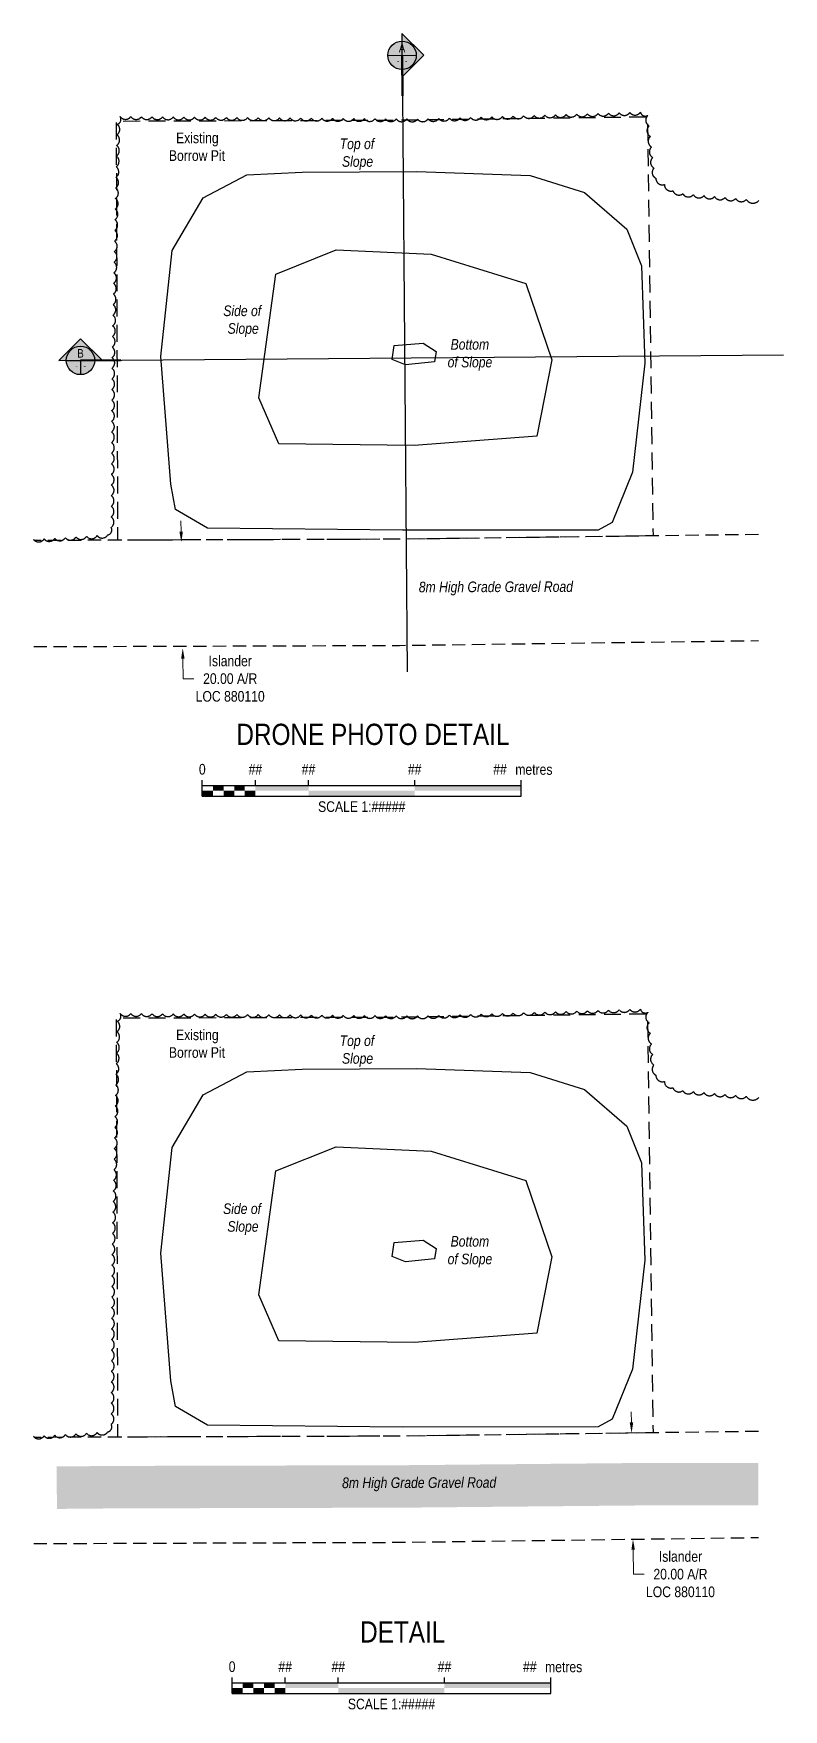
# Model space of a CAD drawing. Extents: x 568794 to 572742, y 6215751 to 6219176.
# Drawn here: x 570961 to 571667, y 6215751 to 6217330 of the extents above; entities that cross this region are included whole.
import ezdxf
from ezdxf.enums import TextEntityAlignment as Align

# ---------------------------------------------------------------- set-up
doc = ezdxf.new("R2010")
doc.units = 0
doc.header["$LTSCALE"] = 5
for name, pattern in [('0', [1, 1, 0]), ('foc-ACCESSROAD', [3.75, 2.5, -1.25]), ('HIDDEN2', [4.7625, 3.175, -1.5875])]:
    doc.linetypes.add(name, pattern=pattern)
for name, color, linetype in [('AS-ROADS', 254, 'Continuous'), ('C-AR', 13, 'foc-ACCESSROAD'), ('DETAIL-T', 7, 'Continuous'), ('M-DETAILS', 250, 'Continuous'), ('T-BUSH', 110, '0'), ('T-EXISTING TFA', 220, 'HIDDEN2'), ('T-SLOPE', 48, 'Continuous')]:
    doc.layers.add(name, color=color, linetype=linetype)
for name, color, linetype, lineweight in [('C-AR-T', 13, 'Continuous', 9), ('C-WS-T', 13, 'Continuous', 9), ('T-TEXT', 48, 'Continuous', 18)]:
    doc.layers.add(name, color=color, linetype=linetype, lineweight=lineweight)
doc.styles.add('80', font='ARIALN.TTF', dxfattribs={"height": 10})
doc.styles.add('80CG', font='ARIALN.TTF', dxfattribs={"height": 10})
doc.styles.add('80L', font='ARIALN.TTF', dxfattribs={"height": 10})
doc.styles.add('SIMPLEX', font='ARIALN.TTF')
doc.dimstyles.new('Compass 5 000', dxfattribs={"dimscale": 5, "dimtxt": 9, "dimasz": 2, "dimexe": 0.2, "dimexo": 0.0625, "dimgap": 0.5, "dimtad": 0, "dimtih": 1, "dimtoh": 1, "dimzin": 0, "dimdsep": 46, "dimtxsty": '80CG', "dimcen": 0.1, "dimse1": 1, "dimse2": 1, "dimclrd": 256, "dimclrt": 256, "dimaunit": 1, "dimadec": 4, "dimazin": 0, "dimtfac": 0.06, "dimtofl": 0, "dimtmove": 0, "dimatfit": 1, "dimfxl": 0.2, "dimtolj": 1, "dimtzin": 0, "dimlwd": -1, "dimarcsym": 0})

msp = doc.modelspace()

# ---------------------------------------------------------------- texts
at = {"layer": 'C-WS-T', "char_height": 9.99544, "attachment_point": 1, "style": '80L'}
for insert in [(571087.743, 6217236.471), (571087.743, 6216391.667)]:
    msp.add_mtext_dynamic_manual_height_columns('\\pi7.21928;Existing \\P\\pi0.4727;Borrow Pit', width=52.83851, gutter_width=49.977, heights=[0], dxfattribs=dict(at, insert=insert))
at = {"layer": 'DETAIL-T', "color": 3, "attachment_point": 5, "style": '80CG'}
for s, insert, char_height, width in [('DRONE PHOTO DETAIL', (571280.243, 6216669.524), 19.99108, 256.36118), ('DETAIL', (571308.268, 6215824.258), 19.9911, 79.50968)]:
    msp.add_mtext(s, dxfattribs=dict(at, insert=insert, char_height=char_height, width=width))
at = {"layer": 'T-TEXT', "char_height": 9.99544, "attachment_point": 1, "style": '80L'}
for s, width, insert in [('\\pi0.76248;{\\fArial Narrow|b0|i1|c0|p34;Top of \\P\\pi2.93406;Slope}', 34.05445, (571248.201, 6217230.91)), ('\\pi0.45566;{\\fArial Narrow|b0|i1|c0|p34;Side of \\P\\pi4.52611;Slope}', 37.23854, (571138.956, 6217073.624)), ('\\pi3.12156;{\\fArial Narrow|b0|i1|c0|p34;Bottom \\P\\pi0.32952;of Slope}', 41.83398, (571350.232, 6217041.987)), ('\\pi0.76248;{\\fArial Narrow|b0|i1|c0|p34;Top of \\P\\pi2.93406;Slope}', 34.05445, (571248.201, 6216386.107)), ('\\pi0.45566;{\\fArial Narrow|b0|i1|c0|p34;Side of \\P\\pi4.52611;Slope}', 37.23854, (571138.783, 6216227.869)), ('\\pi3.12156;{\\fArial Narrow|b0|i1|c0|p34;Bottom \\P\\pi0.32952;of Slope}', 41.83398, (571350.232, 6216197.184))]:
    msp.add_mtext_dynamic_manual_height_columns(s, width=width, gutter_width=49.977, heights=[0], dxfattribs=dict(at, insert=insert))
at = {"layer": 'T-TEXT', "char_height": 9.99544, "attachment_point": 1, "rotation": 0.144943, "style": '80L'}
for insert in [(571322.934, 6216813.473), (571250.73, 6215969.7)]:
    msp.add_mtext_dynamic_manual_height_columns('\\pi0.47611;{\\fArial Narrow|b0|i1|c0|p34;8m High Grade Gravel Road}', width=145.7702, gutter_width=49.977, heights=[0], dxfattribs=dict(at, insert=insert))

# ---------------------------------------------------------------- blocks, each defined once
blk = doc.blocks.new('*D424')
at = {"layer": 'C-AR-T', "transparency": 16777216}
for p, q in [((571523.6, 6216021.5), (571523.4, 6216031.5)), ((571525.2, 6215901.6), (571525.5, 6215878.6)), ((571525.5, 6215878.6), (571535.5, 6215878.6))]:
    blk.add_line(p, q, dxfattribs=at)
for points in [[(571525.2, 6216021.6), (571521.9, 6216021.5), (571523.7, 6216011.5)], [(571526.8, 6215901.6), (571523.5, 6215901.6), (571525, 6215911.6)]]:
    blk.add_solid(points, dxfattribs=at)
at = {"layer": 'C-AR-T', "transparency": 16777216, "insert": (571569.7, 6215878.6), "char_height": 10, "attachment_point": 5, "style": '80CG'}
blk.add_mtext('\\A1;Islander\\P20.00 A/R\\PLOC 880110', dxfattribs=at)
blk = doc.blocks.new('*D428')
at = {"layer": 'C-AR-T', "transparency": 16777216}
for p, q in [((571099.8, 6216860.7), (571099.6, 6216870.7)), ((571101.4, 6216740.8), (571101.6, 6216722.1)), ((571101.6, 6216722.1), (571111.6, 6216722.1))]:
    blk.add_line(p, q, dxfattribs=at)
for points in [[(571101.4, 6216860.7), (571098.1, 6216860.7), (571099.9, 6216850.7)], [(571103, 6216740.8), (571099.7, 6216740.8), (571101.2, 6216750.8)]]:
    blk.add_solid(points, dxfattribs=at)
at = {"layer": 'C-AR-T', "transparency": 16777216, "insert": (571145.9, 6216722.1), "char_height": 10, "attachment_point": 5, "style": '80CG'}
blk.add_mtext('\\A1;Islander\\P20.00 A/R\\PLOC 880110', dxfattribs=at)
blk = doc.blocks.new('*U315')
at = {"color": 0}
for p, q in [((-150, 0), (-150, 15)), ((-150, 10), (150.2, 10)), ((-150, 0), (150.2, 0)), ((-100, 10), (-100, 15)), ((-50, 10), (-50, 15)), ((50, 10), (50, 15)), ((150.2, 0), (150.2, 15))]:
    blk.add_line(p, q, dxfattribs=at)
for points in [[(-150, 5), (-140, 5), (-150, 0), (-140, 0)], [(-140, 10), (-130, 10), (-140, 5), (-130, 5)], [(-130, 5), (-120, 5), (-130, 0), (-120, 0)], [(-120, 10), (-110, 10), (-120, 5), (-110, 5)], [(-110, 5), (-100, 5), (-110, 0), (-100, 0)], [(-100, 10), (-50, 10), (-100, 5), (-50, 5)], [(-50, 5), (50, 5), (-50, 0), (50, 0)], [(50, 10), (150.2, 10), (50, 5), (150.2, 5)]]:
    blk.add_solid(points, dxfattribs=at)
at = {"color": 0, "style": '80'}
blk.add_text('metres', height=10, dxfattribs=at).set_placement((162.2, 20), align=Align.CENTER)
at = {"color": 0, "char_height": 10, "style": '80'}
for s, insert, attachment_point in [('0', (-150, 30.2), 2), ('##', (-100, 30.2), 2), ('##', (-50, 30.2), 2), ('##', (50, 30.2), 2), ('##', (136.7, 30.2), 3), ('SCALE 1:#####', (0.1, -5), 2)]:
    blk.add_mtext(s, dxfattribs=dict(at, insert=insert, attachment_point=attachment_point))
blk = doc.blocks.new('M-MATCH-DIR')
at = {"layer": 'M-DETAILS'}
h = blk.add_hatch(color=256, dxfattribs=at)
h.dxf.hatch_style = 1
h.paths.add_polyline_path([(-8.16, 0), (8.16, 0), (0, 8.16)])
at = {"layer": 'M-DETAILS', "flags": 128}
blk.add_lwpolyline([(-8.16, 0), (8.16, 0), (0, 8.16), (-8.16, 0)], dxfattribs=at)
at = {"layer": 'M-DETAILS', "lineweight": 50, "flags": 128}
blk.add_lwpolyline([(0, 0), (15.22, 0)], dxfattribs=at)
blk = doc.blocks.new('M-MATCH')
at = {"layer": 'M-DETAILS', "true_color": 0xffffff}
h = blk.add_hatch(color=7, dxfattribs=at)
h.dxf.hatch_style = 1
edge = h.paths.add_edge_path()
edge.add_arc((0, 0), 5.36, 0, 360)
at = {"layer": 'M-DETAILS', "flags": 128}
for points in [[(-5.36, 0), (5.36, 0)], [(0, 0), (0, -5.36)]]:
    blk.add_lwpolyline(points, dxfattribs=at)
at = {"layer": 'M-DETAILS'}
blk.add_circle((0, 0), 5.36, dxfattribs=at)
at = {"style": 'SIMPLEX'}
blk.add_attdef('A', text='', height=3.2, dxfattribs=at).set_placement((0, 2.68), align=Align.MIDDLE_CENTER)
blk.add_attdef('0', text='', height=2, dxfattribs=at).set_placement((-1.08, -2.18), align=Align.MIDDLE_RIGHT)
blk.add_attdef('0', text='', height=2, dxfattribs=at).set_placement((1.08, -2.18), align=Align.MIDDLE_LEFT)

# ---------------------------------------------------------------- dimensions: what is measured, and where the dimension line sits
at = {"layer": 'C-AR-T'}
for base, p1, p2, picture, middle in [((571101.227, 6216750.78), (571501.295, 6216856.039), (571502.618, 6216756.092), '*D428', (571145.897, 6216722.087)), ((571525.022, 6215911.585), (571501.295, 6216011.235), (571502.618, 6215911.289), '*D424', (571569.749, 6215878.56))]:
    dim = msp.add_linear_dim(base=base, p1=p1, p2=p2, angle=270.7583, text='Islander\\P20.00 A/R\\PLOC 880110', dimstyle='Compass 5 000', dxfattribs=at)
    dim.commit()
    dim.dimension.update_dxf_attribs({"geometry": picture, "text_midpoint": middle, "dimtype": 161})

# ---------------------------------------------------------------- linework, layer by layer
at = {"layer": 'AS-ROADS', "const_width": 39.982, "flags": 128}
msp.add_lwpolyline([(570982.679, 6215960.099), (571038.679, 6215960.609), (571311.434, 6215961.299), (571534.614, 6215963.399), (571643.091, 6215963.385)], dxfattribs=at)
at = {"layer": 'C-AR', "flags": 128}
for points in [[(571643.091, 6216857.916), (571304.567, 6216853.435), (570960.946, 6216852.253)], [(570960.946, 6216752.297), (571305.4, 6216753.482), (571643.091, 6216757.952)], [(571643.091, 6216013.112), (571304.567, 6216008.632), (570960.946, 6216007.449)], [(570960.946, 6215907.493), (571305.4, 6215908.678), (571643.091, 6215913.148)]]:
    msp.add_lwpolyline(points, dxfattribs=at)
at = {"layer": 'M-DETAILS', "flags": 128}
for points in [[(571307.691, 6217309.256), (571312.541, 6216728.53)], [(571005.031, 6217021.857), (571666.623, 6217027.268)]]:
    msp.add_lwpolyline(points, dxfattribs=at)
at = {"layer": 'T-BUSH', "flags": 128}
for points in [[(570960.818, 6216853.303, 0.52056705), (570970.804, 6216853.729, 0.52056705), (570980.784, 6216854.269, 0.52056705), (570990.76, 6216854.906, 0.52056705), (571000.735, 6216855.543, 0.52056705), (571010.71, 6216856.179, 0.52056705), (571020.685, 6216856.816, 0.52056705), (571030.661, 6216857.453, 0.52056705), (571033.809, 6216864.527, 0.52056705), (571033.859, 6216874.522, 0.52056705), (571033.909, 6216884.518, 0.52056705), (571033.959, 6216894.513, 0.52056705), (571034.009, 6216904.509, 0.52056705), (571034.059, 6216914.504, 0.52056705), (571034.109, 6216924.499, 0.52056705), (571034.159, 6216934.495, 0.52056705), (571034.208, 6216944.49, 0.52056705), (571034.258, 6216954.486, 0.52056705), (571034.308, 6216964.481, 0.52056705), (571034.358, 6216974.477, 0.52056705), (571034.408, 6216984.472, 0.52056705), (571034.458, 6216994.467, 0.52056705), (571034.508, 6217004.463, 0.52056705), (571034.558, 6217014.458, 0.52056705), (571034.608, 6217024.454, 0.52056705), (571034.818, 6217034.447, 0.52056705), (571035.04, 6217044.44, 0.52056705), (571035.261, 6217054.433, 0.52056705), (571035.482, 6217064.426, 0.52056705), (571035.704, 6217074.419, 0.52056705), (571035.925, 6217084.412, 0.52056705), (571036.146, 6217094.405, 0.52056705), (571036.367, 6217104.398, 0.52056705), (571036.589, 6217114.392, 0.52056705), (571036.81, 6217124.385, 0.52056705), (571037.031, 6217134.378, 0.52056705), (571037.253, 6217144.371, 0.52056705), (571037.474, 6217154.364, 0.52056705), (571037.695, 6217164.357, 0.52056705), (571037.916, 6217174.35, 0.52056705), (571038.138, 6217184.343, 0.52056705), (571038.359, 6217194.336, 0.52056705), (571038.58, 6217204.329, 0.52056705), (571038.802, 6217214.322, 0.52056705), (571039.023, 6217224.316, 0.52056705), (571039.244, 6217234.309, 0.52056705), (571039.465, 6217244.302, 0.52056705), (571042.326, 6217251.574, 0.52056705), (571052.321, 6217251.489, 0.52056705), (571062.316, 6217251.405, 0.52056705), (571072.312, 6217251.321, 0.52056705), (571082.307, 6217251.236, 0.52056705), (571092.302, 6217251.152, 0.52056705), (571102.297, 6217251.068, 0.52056705), (571112.292, 6217250.983, 0.52056705), (571122.287, 6217250.899, 0.52056705), (571132.283, 6217250.815, 0.52056705), (571142.278, 6217250.731, 0.52056705), (571152.273, 6217250.646, 0.52056705), (571162.268, 6217250.562, 0.52056705), (571172.263, 6217250.478, 0.52056705), (571182.259, 6217250.393, 0.52056705), (571192.254, 6217250.309, 0.52056705), (571202.249, 6217250.225, 0.52056705), (571212.244, 6217250.14, 0.52056705), (571222.239, 6217250.056, 0.52056705), (571232.234, 6217249.972, 0.52056705), (571242.23, 6217249.887, 0.52056705), (571252.225, 6217249.803, 0.52056705), (571262.22, 6217249.719, 0.52056705), (571272.215, 6217249.634, 0.52056705), (571282.21, 6217249.55, 0.52056705), (571292.206, 6217249.466, 0.52056705), (571302.201, 6217249.382, 0.52056705), (571312.196, 6217249.297, 0.52056705), (571322.191, 6217249.213, 0.52056705), (571332.182, 6217249.473, 0.52056705), (571342.173, 6217249.785, 0.52056705), (571352.164, 6217250.097, 0.52056705), (571362.154, 6217250.409, 0.52056705), (571372.145, 6217250.721, 0.52056705), (571382.136, 6217251.033, 0.52056705), (571392.126, 6217251.345, 0.52056705), (571402.117, 6217251.657, 0.52056705), (571412.108, 6217251.968, 0.52056705), (571422.098, 6217252.28, 0.52056705), (571432.089, 6217252.592, 0.52056705), (571442.08, 6217252.904, 0.52056705), (571452.07, 6217253.216, 0.52056705), (571462.061, 6217253.528, 0.52056705), (571472.052, 6217253.84, 0.52056705), (571482.042, 6217254.151, 0.52056705), (571492.033, 6217254.463, 0.52056705), (571502.024, 6217254.775, 0.52056705), (571512.014, 6217255.087, 0.52056705), (571522.005, 6217255.399, 0.52056705), (571531.996, 6217255.711, 0.52056705), (571539.108, 6217252.697, 0.52056705), (571540.234, 6217242.765, 0.52056705), (571541.36, 6217232.833, 0.52056705), (571542.486, 6217222.901, 0.52056705), (571543.612, 6217212.969, 0.52056705), (571544.738, 6217203.037, 0.52056705), (571546.554, 6217193.504, 0.52056705), (571554.599, 6217187.572, 0.52056705), (571562.644, 6217181.641, 0.52056705), (571571.884, 6217178.862, 0.52056705), (571581.84, 6217177.976, 0.52056705), (571591.796, 6217177.09, 0.52056705), (571601.752, 6217176.205, 0.52056705), (571611.708, 6217175.319, 0.52056705), (571621.665, 6217174.433, 0.52056705), (571631.621, 6217173.548, 0.52056705), (571643.357, 6217172.504, 0.52056705)], [(570960.818, 6216008.499, 0.52056705), (570970.804, 6216008.926, 0.52056705), (570980.784, 6216009.465, 0.52056705), (570990.76, 6216010.102, 0.52056705), (571000.735, 6216010.739, 0.52056705), (571010.71, 6216011.376, 0.52056705), (571020.685, 6216012.013, 0.52056705), (571030.661, 6216012.65, 0.52056705), (571033.809, 6216019.723, 0.52056705), (571033.859, 6216029.719, 0.52056705), (571033.909, 6216039.714, 0.52056705), (571033.959, 6216049.71, 0.52056705), (571034.009, 6216059.705, 0.52056705), (571034.059, 6216069.7, 0.52056705), (571034.109, 6216079.696, 0.52056705), (571034.159, 6216089.691, 0.52056705), (571034.208, 6216099.687, 0.52056705), (571034.258, 6216109.682, 0.52056705), (571034.308, 6216119.678, 0.52056705), (571034.358, 6216129.673, 0.52056705), (571034.408, 6216139.668, 0.52056705), (571034.458, 6216149.664, 0.52056705), (571034.508, 6216159.659, 0.52056705), (571034.558, 6216169.655, 0.52056705), (571034.608, 6216179.65, 0.52056705), (571034.818, 6216189.643, 0.52056705), (571035.04, 6216199.636, 0.52056705), (571035.261, 6216209.629, 0.52056705), (571035.482, 6216219.623, 0.52056705), (571035.704, 6216229.616, 0.52056705), (571035.925, 6216239.609, 0.52056705), (571036.146, 6216249.602, 0.52056705), (571036.367, 6216259.595, 0.52056705), (571036.589, 6216269.588, 0.52056705), (571036.81, 6216279.581, 0.52056705), (571037.031, 6216289.574, 0.52056705), (571037.253, 6216299.567, 0.52056705), (571037.474, 6216309.56, 0.52056705), (571037.695, 6216319.553, 0.52056705), (571037.916, 6216329.547, 0.52056705), (571038.138, 6216339.54, 0.52056705), (571038.359, 6216349.533, 0.52056705), (571038.58, 6216359.526, 0.52056705), (571038.802, 6216369.519, 0.52056705), (571039.023, 6216379.512, 0.52056705), (571039.244, 6216389.505, 0.52056705), (571039.465, 6216399.498, 0.52056705), (571042.326, 6216406.77, 0.52056705), (571052.321, 6216406.686, 0.52056705), (571062.316, 6216406.601, 0.52056705), (571072.312, 6216406.517, 0.52056705), (571082.307, 6216406.433, 0.52056705), (571092.302, 6216406.348, 0.52056705), (571102.297, 6216406.264, 0.52056705), (571112.292, 6216406.18, 0.52056705), (571122.287, 6216406.096, 0.52056705), (571132.283, 6216406.011, 0.52056705), (571142.278, 6216405.927, 0.52056705), (571152.273, 6216405.843, 0.52056705), (571162.268, 6216405.758, 0.52056705), (571172.263, 6216405.674, 0.52056705), (571182.259, 6216405.59, 0.52056705), (571192.254, 6216405.505, 0.52056705), (571202.249, 6216405.421, 0.52056705), (571212.244, 6216405.337, 0.52056705), (571222.239, 6216405.252, 0.52056705), (571232.234, 6216405.168, 0.52056705), (571242.23, 6216405.084, 0.52056705), (571252.225, 6216404.999, 0.52056705), (571262.22, 6216404.915, 0.52056705), (571272.215, 6216404.831, 0.52056705), (571282.21, 6216404.747, 0.52056705), (571292.206, 6216404.662, 0.52056705), (571302.201, 6216404.578, 0.52056705), (571312.196, 6216404.494, 0.52056705), (571322.191, 6216404.409, 0.52056705), (571332.182, 6216404.67, 0.52056705), (571342.173, 6216404.982, 0.52056705), (571352.164, 6216405.294, 0.52056705), (571362.154, 6216405.605, 0.52056705), (571372.145, 6216405.917, 0.52056705), (571382.136, 6216406.229, 0.52056705), (571392.126, 6216406.541, 0.52056705), (571402.117, 6216406.853, 0.52056705), (571412.108, 6216407.165, 0.52056705), (571422.098, 6216407.477, 0.52056705), (571432.089, 6216407.788, 0.52056705), (571442.08, 6216408.1, 0.52056705), (571452.07, 6216408.412, 0.52056705), (571462.061, 6216408.724, 0.52056705), (571472.052, 6216409.036, 0.52056705), (571482.042, 6216409.348, 0.52056705), (571492.033, 6216409.66, 0.52056705), (571502.024, 6216409.972, 0.52056705), (571512.014, 6216410.283, 0.52056705), (571522.005, 6216410.595, 0.52056705), (571531.996, 6216410.907, 0.52056705), (571539.108, 6216407.893, 0.52056705), (571540.234, 6216397.961, 0.52056705), (571541.36, 6216388.029, 0.52056705), (571542.486, 6216378.097, 0.52056705), (571543.612, 6216368.165, 0.52056705), (571544.738, 6216358.233, 0.52056705), (571546.554, 6216348.7, 0.52056705), (571554.599, 6216342.769, 0.52056705), (571562.644, 6216336.837, 0.52056705), (571571.884, 6216334.058, 0.52056705), (571581.84, 6216333.173, 0.52056705), (571591.796, 6216332.287, 0.52056705), (571601.752, 6216331.401, 0.52056705), (571611.708, 6216330.516, 0.52056705), (571621.665, 6216329.63, 0.52056705), (571631.621, 6216328.744, 0.52056705), (571643.357, 6216327.7, 0.52056705)]]:
    msp.add_lwpolyline(points, format="xyb", dxfattribs=at)
at = {"layer": 'T-EXISTING TFA', "flags": 128}
for points in [[(571543.87, 6216856.603), (571304.567, 6216853.435), (571040.254, 6216852.526), (571038.896, 6217247.343), (571301.275, 6217248.246), (571538.645, 6217251.388)], [(571543.87, 6216011.799), (571304.567, 6216008.632), (571040.254, 6216007.722), (571038.896, 6216402.54), (571301.275, 6216403.443), (571538.645, 6216406.584)]]:
    msp.add_lwpolyline(points, close=True, dxfattribs=at)
at = {"layer": 'T-SLOPE', "flags": 128}
for points in [[(571124.424, 6216863.923), (571094.499, 6216881.338), (571090.074, 6216905.423), (571080.654, 6217025.688), (571091.184, 6217125.283), (571120.329, 6217174.973), (571161.454, 6217196.643), (571213.744, 6217199.223), (571321.659, 6217199.848), (571428.194, 6217195.908), (571479.439, 6217180.058), (571519.249, 6217145.578), (571533.069, 6217110.938), (571536.039, 6217019.338), (571524.464, 6216916.498), (571505.289, 6216869.343), (571492.299, 6216862.078), (571307.994, 6216861.988)], [(571318.984, 6216941.688), (571191.684, 6216943.283), (571172.704, 6216986.703), (571188.859, 6217103.233), (571245.494, 6217125.933), (571334.909, 6217121.993), (571424.104, 6217094.398), (571448.564, 6217022.308), (571434.464, 6216950.488)], [(571338.179, 6217020.413), (571310.859, 6217017.708), (571298.499, 6217022.653), (571300.114, 6217036.003), (571327.484, 6217038.043), (571339.829, 6217030.238)], [(571124.424, 6216019.119), (571094.499, 6216036.534), (571090.074, 6216060.619), (571080.654, 6216180.884), (571091.184, 6216280.479), (571120.329, 6216330.169), (571161.454, 6216351.839), (571213.744, 6216354.419), (571321.659, 6216355.044), (571428.194, 6216351.104), (571479.439, 6216335.254), (571519.249, 6216300.774), (571533.069, 6216266.134), (571536.039, 6216174.534), (571524.464, 6216071.694), (571505.289, 6216024.539), (571492.299, 6216017.274), (571307.994, 6216017.184)], [(571318.984, 6216096.884), (571191.684, 6216098.479), (571172.704, 6216141.899), (571188.859, 6216258.429), (571245.494, 6216281.129), (571334.909, 6216277.189), (571424.104, 6216249.594), (571448.564, 6216177.504), (571434.464, 6216105.684)], [(571338.179, 6216175.609), (571310.859, 6216172.904), (571298.499, 6216177.849), (571300.114, 6216191.199), (571327.484, 6216193.239), (571339.829, 6216185.434)]]:
    msp.add_lwpolyline(points, close=True, dxfattribs=at)

# ---------------------------------------------------------------- block references
at = {"layer": 'DETAIL-T', "xscale": 0.99955397, "yscale": 0.99955397, "zscale": 0.99955397}
for p in [(571269.589, 6216611.602), (571297.614, 6215766.336)]:
    msp.add_blockref('*U315', p, dxfattribs=at)
at = {"layer": 'M-DETAILS'}
for p, xscale, yscale, zscale, rotation in [((571307.691, 6217309.256), 2.500000000000036, 2.500000000000036, 2.500000000000036, 270.3819402852624), ((571005.031, 6217021.857), 2.500000000000039, 2.500000000000039, 2.500000000000039, 0.381940285936714)]:
    msp.add_blockref('M-MATCH-DIR', p, dxfattribs=dict(at, xscale=xscale, yscale=yscale, zscale=zscale, rotation=rotation))
ref = msp.add_blockref('M-MATCH', (571307.691, 6217309.256), dxfattribs=dict(at, xscale=2.500000000000036, yscale=2.500000000000036, zscale=2.500000000000036, rotation=0.3819402852623351))
ref.add_attrib('A', 'A', dxfattribs={"layer": '0', "height": 8, "rotation": 0.38194, "style": 'SIMPLEX'}).set_placement((571307.646, 6217315.96), align=Align.MIDDLE_CENTER)
ref.add_attrib('0', '-', dxfattribs={"layer": '0', "height": 5, "rotation": 0.38194, "style": 'SIMPLEX'}).set_placement((571305.028, 6217303.792), align=Align.MIDDLE_RIGHT)
ref.add_attrib('0', '-', dxfattribs={"layer": '0', "height": 5, "rotation": 0.38194, "style": 'SIMPLEX'}).set_placement((571310.426, 6217303.828), align=Align.MIDDLE_LEFT)
ref = msp.add_blockref('M-MATCH', (571005.031, 6217021.857), dxfattribs=dict(at, xscale=2.500000000000039, yscale=2.500000000000039, zscale=2.500000000000039, rotation=0.381940285936714))
ref.add_attrib('A', 'B', dxfattribs={"layer": '0', "height": 8, "rotation": 0.38194, "style": 'SIMPLEX'}).set_placement((571004.987, 6217028.562), align=Align.MIDDLE_CENTER)
ref.add_attrib('0', '-', dxfattribs={"layer": '0', "height": 5, "rotation": 0.38194, "style": 'SIMPLEX'}).set_placement((571002.368, 6217016.394), align=Align.MIDDLE_RIGHT)
ref.add_attrib('0', '-', dxfattribs={"layer": '0', "height": 5, "rotation": 0.38194, "style": 'SIMPLEX'}).set_placement((571007.767, 6217016.43), align=Align.MIDDLE_LEFT)

msp.set_redraw_order([(e.dxf.handle, doc.entitydb.next_handle()) for e in msp.query("TEXT MTEXT ATTDEF DIMENSION ARC_DIMENSION")])  # texts and dimensions are drawn at this point

doc.saveas('drawing.dxf')
